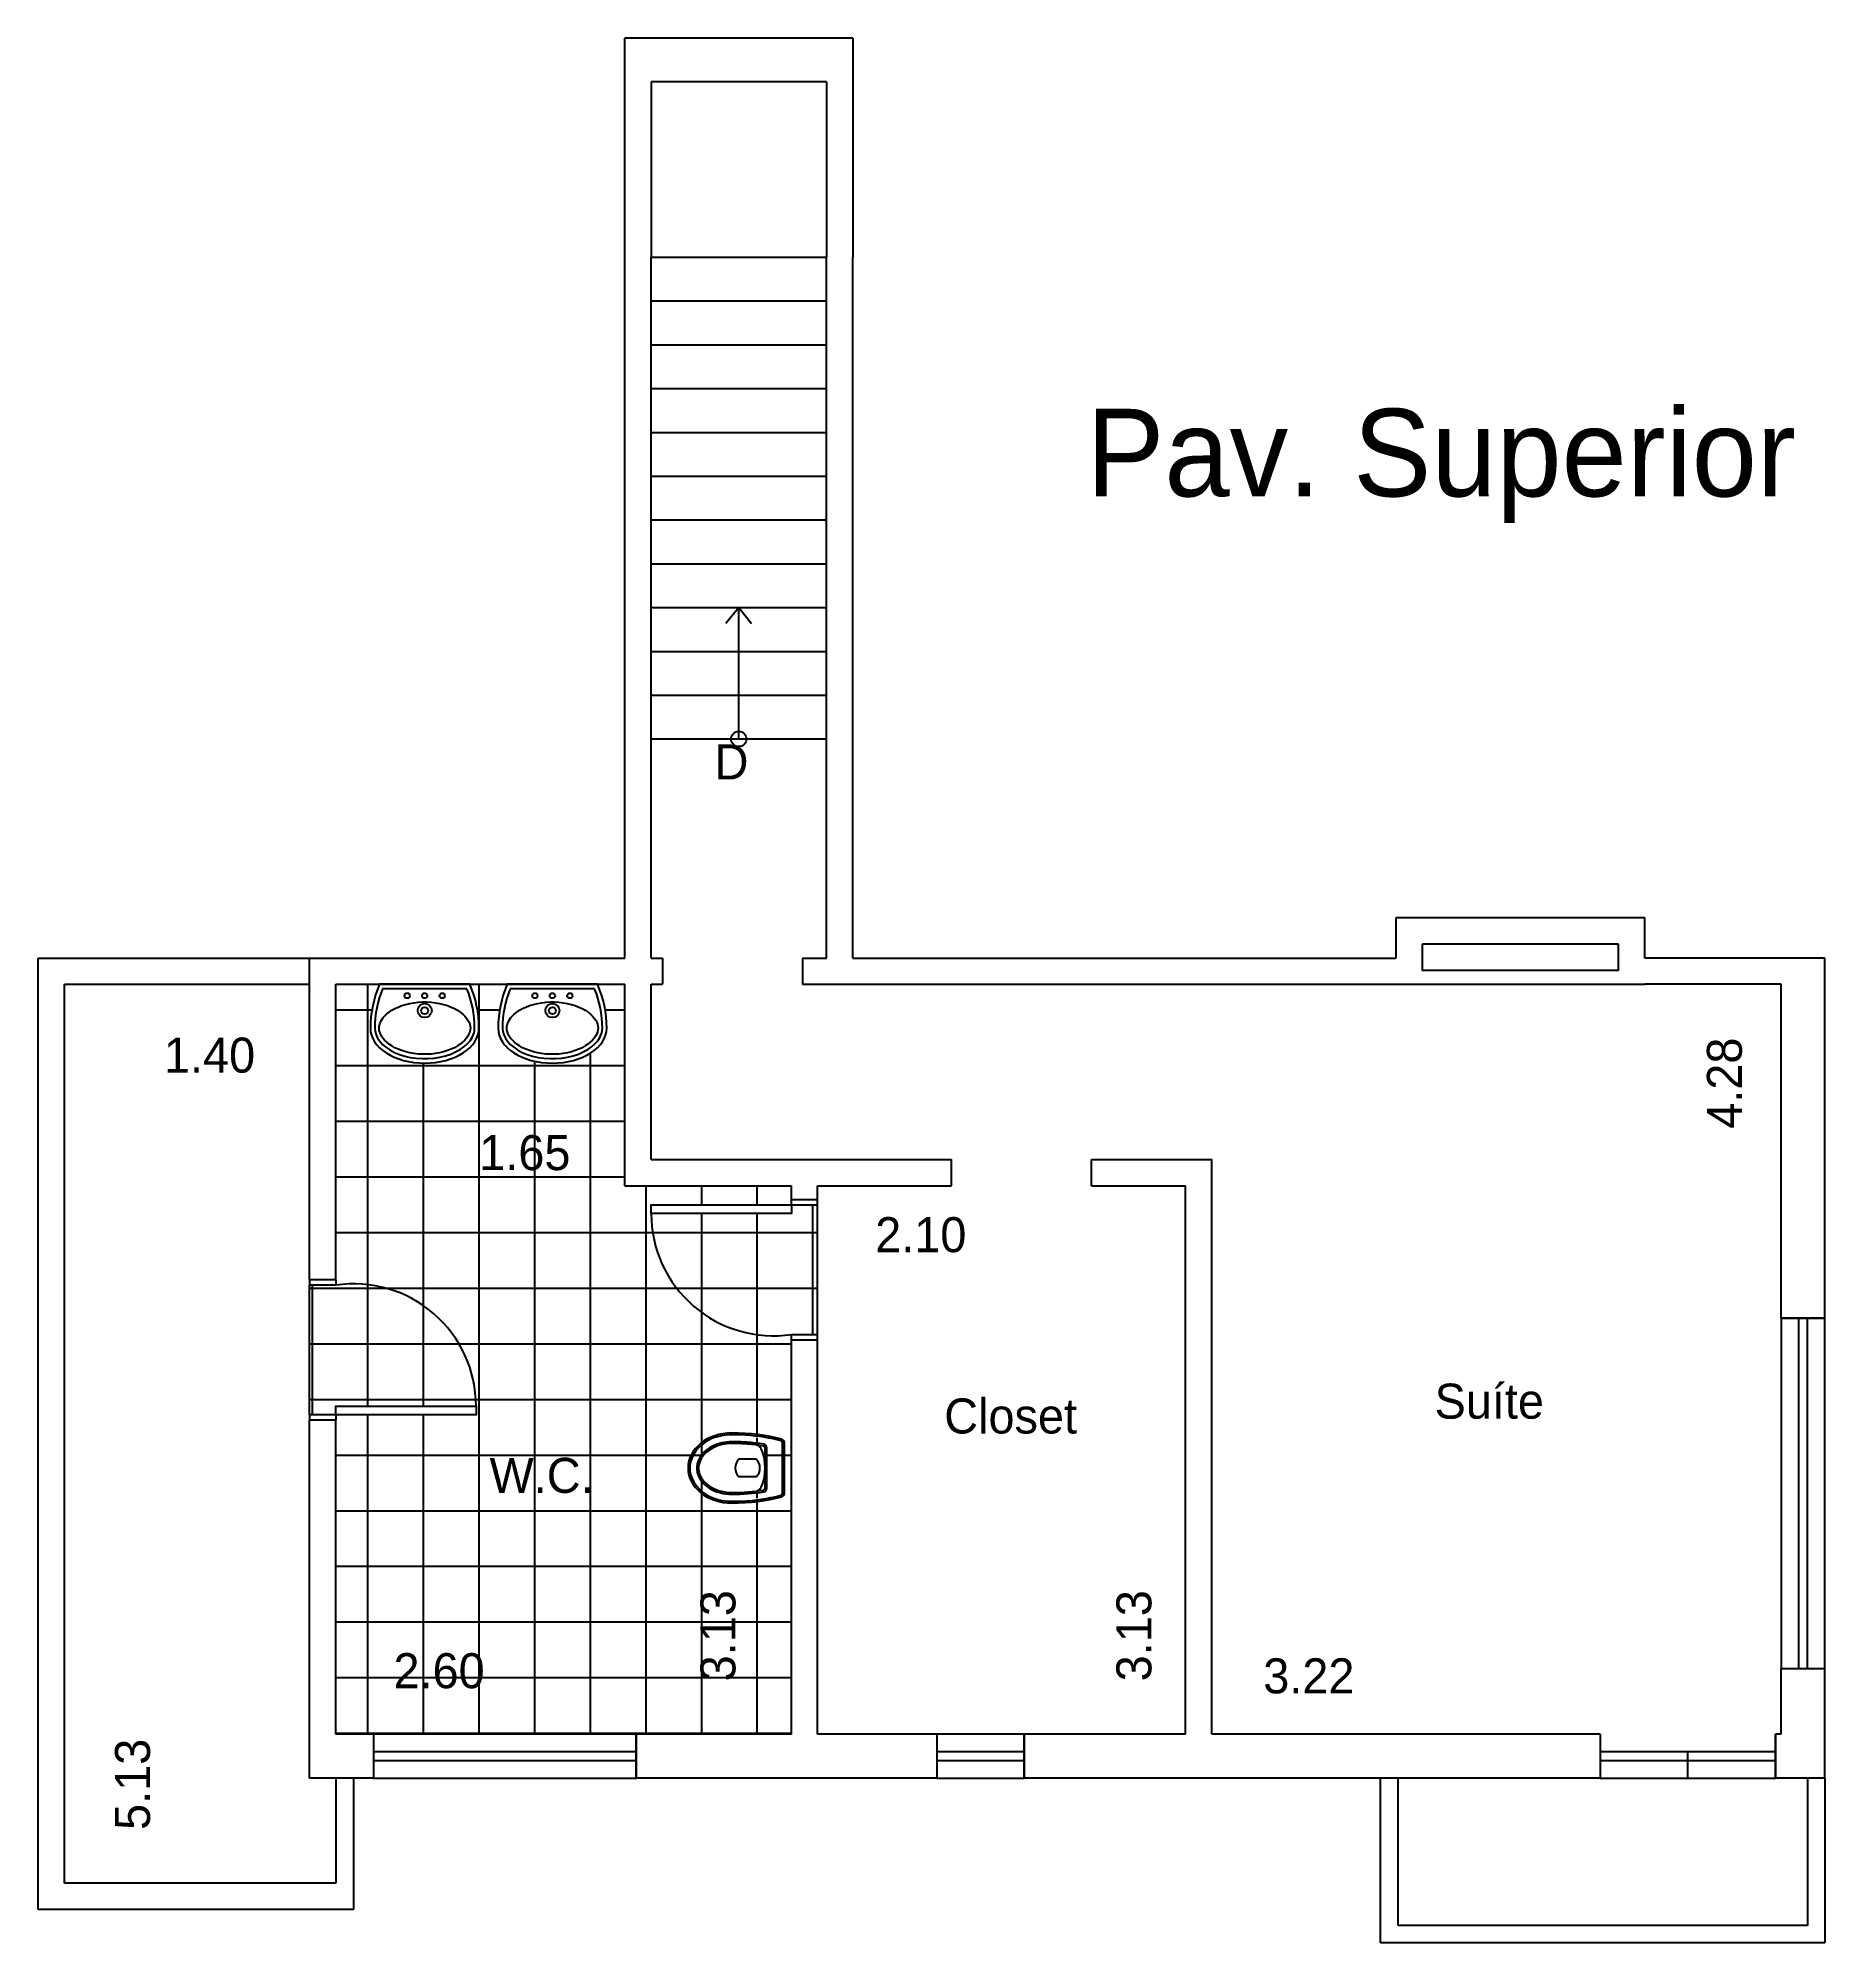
# Model space of a CAD drawing. Extents: x 3.5 to 37.8, y 0.9 to 50.5.
# Drawn here: x 13.23 to 23.43, y 39.64 to 50.51 of the extents above; entities that cross this region are included whole.
import ezdxf

# ---------------------------------------------------------------- set-up
doc = ezdxf.new("R2010")
doc.units = 0
doc.layers.get('0').update_dxf_attribs({"linetype": 'CONTINUOUS'})
doc.layers.get('DEFPOINTS').update_dxf_attribs({"linetype": 'CONTINUOUS'})
for name, color, linetype in [('BLOCO', 5, 'CONTINUOUS'), ('BLOCOS', 5, 'CONTINUOUS'), ('CINZA', 8, 'CONTINUOUS'), ('HACHURA', 1, 'CONTINUOUS'), ('PAREDE', 7, 'CONTINUOUS')]:
    doc.layers.add(name, color=color, linetype=linetype)
doc.styles.add('PADRÃO', font='', dxfattribs={"height": 0.2})
doc.styles.get('PADRÃO').set_extended_font_data('AvantGarde Bk BT')
doc.dimstyles.new('PADRÃOS', dxfattribs={"dimtxt": 0.15, "dimasz": 0.1, "dimexe": 1.25, "dimexo": 0.625, "dimgap": 0.1, "dimtad": 0, "dimjust": 1, "dimzin": 1, "dimdsep": 46, "dimtxsty": 'PADRÃO', "dimcen": 2.5, "dimse1": 1, "dimse2": 1, "dimsd1": 1, "dimsd2": 1, "dimclrt": 1, "dimadec": 0, "dimazin": 0, "dimtfac": 1, "dimtdec": 4, "dimtmove": 0, "dimatfit": 3, "dimfxl": 1, "dimtolj": 1, "dimtzin": 0, "dimarcsym": 0})

msp = doc.modelspace()

# ---------------------------------------------------------------- texts
at = {"layer": 'HACHURA', "ltscale": 0.015, "style": 'PADRÃO'}
for s, p in [('D', (17.09354865334886, 46.27669996812541)), ('Suíte', (21.2032964594534, 42.62858043650984)), ('Closet', (18.40421392513311, 42.543870890224)), ('W.C.', (15.80870107151152, 42.20503279297505))]:
    msp.add_text(s, height=0.2, dxfattribs=at).set_placement(p)

# ---------------------------------------------------------------- blocks, each defined once
blk = doc.blocks.new('BOLA')
at = {"layer": 'PAREDE', "ltscale": 0.015}
blk.add_circle((0, 0), 0.04372254359887506, dxfattribs=at)
blk = doc.blocks.new('SETA')
at = {"layer": 'PAREDE', "ltscale": 0.015}
for q in [(-0.07329951123824685, -0.09103539160554419), (0.07329951123824685, -0.09103539160554419)]:
    blk.add_line((0, 0), q, dxfattribs=at)
blk = doc.blocks.new('J15')
at = {"layer": 'BLOCO'}
for p, q in [((1.5, 0.25), (0, 0.25)), ((0, 0.25), (0, 0)), ((1.5, 0), (1.5, 0.25)), ((1.5, 0.1500000000000057), (0, 0.1500000000000057)), ((0, 0.09999999999999432), (1.5, 0.09999999999999432)), ((0, 0), (1.5, 0))]:
    blk.add_line(p, q, dxfattribs=at)
blk = doc.blocks.new('J50')
at = {"layer": 'BLOCO'}
for p, q in [((0, 0.25), (0, 0)), ((0.5, 0.25), (0, 0.25)), ((0.5, 0), (0.5, 0.25)), ((0.5, 0.1500000000000057), (0, 0.1500000000000057)), ((0, 0.09999999999999432), (0.5, 0.09999999999999432)), ((0, 0), (0.5, 0))]:
    blk.add_line(p, q, dxfattribs=at)
blk = doc.blocks.new('J2')
at = {"layer": 'BLOCO'}
for p, q in [((0, 0.25), (0, 0)), ((2, 0.25), (0, 0.25)), ((2, 0), (2, 0.25)), ((2, 0.1500000000000057), (0, 0.1500000000000057)), ((0, 0.09999999999999432), (2, 0.09999999999999432)), ((0, 0), (2, 0))]:
    blk.add_line(p, q, dxfattribs=at)
blk = doc.blocks.new('P80D15')
at = {"layer": 'BLOCO', "ltscale": 0.015}
for p, q in [((0, 0.1500000000000057), (0, 0)), ((0, 0.1500000000000341), (0.03000000000000114, 0.1500000000000341)), ((0.03000000000000114, 0.1500000000000057), (0.03000000000000114, 0)), ((0.7700000000000102, 0.1500000000000057), (0.7700000000000102, 0)), ((0.7700000000000102, 0.1500000000000057), (0.8000000000000114, 0.1500000000000057)), ((0.8000000000000114, 0.1500000000000057), (0.8000000000000114, 0)), ((0, 2.842170943040401e-14), (0.03000000000000114, 0)), ((0.7699999999999818, 0), (0.8000000000000114, 0))]:
    blk.add_line(p, q, dxfattribs=at)
at = {"layer": 'BLOCO'}
blk.add_lwpolyline([(0.7700000000000102, 0.1500000000000057), (0.7199999999999989, 0.1500000000000057), (0.7199999999999989, 0.950000000000017), (0.7700000000000102, 0.950000000000017)], close=True, dxfattribs=at)
at = {"layer": 'BLOCO', "ltscale": 0.015}
blk.add_arc((0.7199999999999989, 0.2524375000000134), 0.6975625000000036, 89.99999999999959, 188.444460412286, dxfattribs=at)
blk = doc.blocks.new('VASOSAN')
at = {"layer": 'BLOCOS'}
for p, q in [((-0.04999870165021036, 0.1999637913173729), (-0.04999870165021036, 0.300036208682684)), ((0.05000129834978395, 0.2000000000000171), (0.05000129834978395, 0.3000000000000398)), ((-0.1156907586723577, 0.1400000000000148), (0.1156608751354042, 0.1400000000000148)), ((-0.1156899891503542, 0.1500000000000057), (0.1156563640565906, 0.1500000000000057)), ((-0.1449592708755176, 0.04000000000002046), (0.1449618675667352, 0.04000000000002046)), ((-0.144958964094414, 0.05000000000001137), (0.144958964094414, 0.05000000000001137))]:
    blk.add_line(p, q, dxfattribs=at)
for centre, radius, start, end in [((-1.681254687468936e-05, 0.2500000000000284), 0.07072348561596478, 44.98962509969003, 134.9688828081831), ((-0.1156907586724003, 0.1599999999999966), 0.02, 189.3867869031125, 270.0000000001221), ((-0.1156899891503826, 0.1599999999999113), 0.01, 189.3843767903272, 270.0000000002443), ((-1.681254687468936e-05, 0.2500000000000284), 0.07072348561596478, 225.0311171918169, 315.01037490031), ((0.1156563640566048, 0.1599999999999397), 0.01, 269.9999999999185, 350.5758748885445), ((0.1156608751354185, 0.1600000000000534), 0.02, 269.9999999999593, 350.5771305827586), ((-0.1449592708755176, 0.06000000000784667), 0.02, 195.5363314444965, 269.9999999879495), ((-0.1449589640944282, 0.0600000000000307), 0.01, 195.5346797106506, 270), ((0.1449589640941156, 0.06000000000059913), 0.01, 270.0000000017912, 344.483103753554), ((0.1449618675666784, 0.06000000000008754), 0.02, 270.0000000001221, 344.463668535786)]:
    blk.add_arc(centre, radius, start, end, dxfattribs=at)
for centre, major_axis, ratio, start_param, end_param in [((1.298349786793551e-06, 0.3400000000000034), (0, 0.25), 0.8000000000000114, 4.71238898038469, 7.853981633974483), ((1.298349786793551e-06, 0.3400000000000034), (0, 0.5), 0.4000000000000057, 1.570796326794897, 2.178171401941273), ((1.298349786793551e-06, 0.3400000000000034), (0, 0.5), 0.4000000000000057, 4.10501390519934, 4.71238898038469), ((3.162615456631102e-06, 0.2000000000000171), (-0.1315416254084454, 0), 0.380107846735427, 0, 3.141592653589793)]:
    blk.add_ellipse(centre, major_axis=major_axis, ratio=ratio, start_param=start_param, end_param=end_param, dxfattribs=at)
for points, knots in [([(0.1900012983497845, 0.3400000000000034), (0.1900012983497845, 0.3848761319792686), (0.1797393390216371, 0.4296688513161939), (0.1275724019719462, 0.5345347987748141), (0.06728061332151469, 0.5774883381547511), (-0.05557463358574921, 0.5822833263597715), (-0.1176873313140447, 0.5442092108278018), (-0.1772271428546759, 0.4396819034496957), (-0.1899987016502109, 0.3899119131999385), (-0.1899987016502109, 0.3400000000000034)], [4.71238898038469, 4.71238898038469, 4.71238898038469, 4.71238898038469, 5.268704666077937, 5.268704666077937, 6.251971787216637, 6.251971787216637, 7.235238908355337, 7.235238908355337, 7.853981633974483, 7.853981633974483, 7.853981633974483, 7.853981633974483]), ([(0.1500012983497925, 0.3400000000000034), (0.1500012983497925, 0.3788440209133057), (0.1410350669412708, 0.4175642631073231), (0.09785548235792874, 0.5046356523495774), (0.05186252916044509, 0.5365242863162791), (-0.035906470330346, 0.5428969122828846), (-0.08268716521656927, 0.5186239494114204), (-0.136675398657502, 0.4336095243094746), (-0.1499987016502189, 0.3869668551708401), (-0.1499987016502189, 0.3400000000000034)], [4.71238898038469, 4.71238898038469, 4.71238898038469, 4.71238898038469, 5.267303564860582, 5.267303564860582, 6.225165062483076, 6.225165062483076, 7.18302656010557, 7.18302656010557, 7.853981633974483, 7.853981633974483, 7.853981633974483, 7.853981633974483]), ([(0.1400012983497874, 0.3400000000000034), (0.1400012983497874, 0.3772837390730786), (0.1313244408788421, 0.4146147677288923), (0.08614040026922964, 0.5057958350239744), (0.03502463044166859, 0.5349710805647021), (-0.04931088296146413, 0.5246485128546965), (-0.08846614740087944, 0.4978919085569657), (-0.1301770436703151, 0.4186244413023701), (-0.139998701650228, 0.3793231752999873), (-0.139998701650228, 0.3400000000000034)], [4.71238898038469, 4.71238898038469, 4.71238898038469, 4.71238898038469, 5.266984672173268, 5.266984672173268, 6.376176055750425, 6.376176055750425, 7.268653195712185, 7.268653195712185, 7.853981633974483, 7.853981633974483, 7.853981633974483, 7.853981633974483]), ([(-0.1899987016502109, 0.3400000000000034), (-0.1899987016502109, 0.2628456380244302), (-0.1826597402104682, 0.1857481592563204), (-0.1646350625580055, 0.0962993025843275), (-0.1598779088782436, 0.07633152029333701), (-0.1545936493339752, 0.05732178411361133)], [1.570796326794897, 1.570796326794897, 1.570796326794897, 1.570796326794897, 2.037455774227855, 2.037455774227855, 2.178171373096618, 2.178171373096618, 2.178171373096618, 2.178171373096618]), ([(0.1255213970934932, 0.158362586435743), (0.1304959230626253, 0.1883329397418549), (0.1342856674288981, 0.2197754344096836), (0.1388984311594896, 0.280892952358073), (0.1400012983497874, 0.3104504303007616), (0.1400012983497874, 0.3400000000000034)], [4.319424209334854, 4.319424209334854, 4.319424209334854, 4.319424209334854, 4.526146784234752, 4.526146784234752, 4.71238898038469, 4.71238898038469, 4.71238898038469, 4.71238898038469]), ([(0.1353910129756457, 0.1567256052765629), (0.1406375926198677, 0.1883393074453181), (0.1445703338030171, 0.2215366219332111), (0.1489940345178695, 0.2833246268364178), (0.1500012983497925, 0.3116621455754114), (0.1500012983497925, 0.3400000000000034)], [4.319414935773391, 4.319414935773391, 4.319414935773391, 4.319414935773391, 4.53527739023095, 4.53527739023095, 4.71238898038469, 4.71238898038469, 4.71238898038469, 4.71238898038469]), ([(0.1545944801337669, 0.0573247746568768), (0.1714080019636555, 0.1178830224408784), (0.1827947395838834, 0.188231392050767), (0.1891612343353728, 0.2873542333339003), (0.1900012983497845, 0.3136769834079587), (0.1900012983497845, 0.3400000000000034)], [4.105016649121983, 4.105016649121983, 4.105016649121983, 4.105016649121983, 4.553177186481221, 4.553177186481221, 4.71238898038469, 4.71238898038469, 4.71238898038469, 4.71238898038469])]:
    blk.add_open_spline(points, degree=3, knots=knots, dxfattribs=at)
for points in [[(-0.1499987016502189, 0.3400000000000034), (-0.1499987016502189, 0.2771333061211863), (-0.1449377691834997, 0.2142947379843179), (-0.1354229546785177, 0.1567380311504962)], [(-0.1399987016502138, 0.3400000000000034), (-0.1399987016502138, 0.2776703725988909), (-0.1349701841103865, 0.2153313553609451), (-0.1255561557510418, 0.1583694305881238)]]:
    blk.add_open_spline(points, degree=3, dxfattribs=at)
blk = doc.blocks.new('LAVAT')
at = {"layer": 'BLOCOS'}
for p, q in [((-0.2573623180961135, 0), (0.2573623180960993, 0)), ((-0.2410322495695425, 0.02500000000000568), (0.2410322495695283, 0.02500000000000568))]:
    blk.add_line(p, q, dxfattribs=at)
for centre, radius in [((-2.842170943040401e-14, 0.1500000000000057), 0.04), ((-2.842170943040401e-14, 0.1500000000000057), 0.02), ((-0.09999999999999432, 0.06499999999999773), 0.015), ((0, 0.06499999999999773), 0.015), ((0.09999999999999432, 0.06499999999999773), 0.015)]:
    blk.add_circle(centre, radius, dxfattribs=at)
for centre, radius, start, end in [((0.3099999999999739, 0.25), 0.6200000000000045, 180, 203.779994731564), ((0.3099999999999739, 0.25), 0.5951987399818819, 180.0000000000055, 202.2113997706397), ((-0.3099999999999739, 0.25), 0.5951987399818819, 337.7886002293573, 359.9999999999946), ((-0.3099999999999739, 0.25), 0.6200000000000045, 336.2200052684331, 7.016477563892661e-15)]:
    blk.add_arc(centre, radius, start, end, dxfattribs=at)
blk.add_ellipse((-2.842170943040401e-14, 0.25), major_axis=(0.3100000000000023, 0), ratio=0.645161290322576, start_param=0, end_param=3.141592653589793, dxfattribs=at)
for points, knots in [([(0.2849999999999824, 0.2500000000000284), (0.2849999999999682, 0.300317964642403), (0.2452497040517159, 0.3541887687748044), (0.1008916727811169, 0.4227595909021034), (3.167234224576987e-05, 0.4339558931305021), (-0.1743068501371283, 0.3989778962069579), (-0.2442601782461509, 0.3532994974840165), (-0.2803506487652356, 0.2860131679577762), (-0.2851229441039038, 0.2679846562883483), (-0.285198739981908, 0.2499999999999716)], [0, 0, 0, 0, 0.9361481793933827, 0.9361481793933827, 1.872296358786765, 1.872296358786765, 2.808444538180148, 2.808444538180148, 3.13938546545754, 3.13938546545754, 3.13938546545754, 3.13938546545754]), ([(0.2599999999999625, 0.2500000000000284), (0.2599999999999625, 0.2784978981889878), (0.242078010852012, 0.3126567214920613), (0.1643569005752425, 0.3704649949829673), (0.1030052039381815, 0.3920693254798095), (-0.02877373062847255, 0.4037223597623836), (-0.0976825814684048, 0.3936467971219031), (-0.2034406750199054, 0.3477822861136133), (-0.2396263539294523, 0.3143366745038918), (-0.2661732608932681, 0.2526194074667387), (-0.2627272874450739, 0.2240541362115209), (-0.2158391141528142, 0.162032776211305), (-0.168127663237712, 0.1314918993692231), (-0.04805875393354597, 0.09792981637818343), (0.02266607553652022, 0.095757041570522), (0.1477154277714732, 0.1225128520000851), (0.2007272141554637, 0.1503951910720218), (0.2508407150234859, 0.2045307616155014), (0.2599999999999767, 0.2286312563089723), (0.2599999999999625, 0.2500000000000284)], [0, 0, 0, 0, 0.718091798041799, 0.718091798041799, 1.436183596083598, 1.436183596083598, 2.154275394125397, 2.154275394125397, 2.872367192167196, 2.872367192167196, 3.590458990208995, 3.590458990208995, 4.308550788250794, 4.308550788250794, 5.026642586292593, 5.026642586292593, 5.744734384334392, 5.744734384334392, 6.283185307179586, 6.283185307179586, 6.283185307179586, 6.283185307179586])]:
    blk.add_open_spline(points, degree=3, knots=knots, dxfattribs=at)
blk = doc.blocks.new('*D29')
at = {"layer": 'DEFPOINTS', "color": 0, "linetype": 'ByBlock', "ltscale": 0.015}
for p in [(142.0570060048163, 170.9617947192515), (142.0570060048163, 169.9998964454952), (143.7070060048163, 169.8117947192515)]:
    blk.add_point(p, dxfattribs=at)
at = {"color": 1, "linetype": 'ByBlock', "ltscale": 0.015, "insert": (143.1356461147064, 169.9998964454952), "char_height": 0.2, "attachment_point": 5, "style": 'PADRÃO'}
blk.add_mtext('\\A1;1.65', dxfattribs=at)
blk = doc.blocks.new('*D30')
at = {"layer": 'DEFPOINTS', "color": 0, "linetype": 'ByBlock', "ltscale": 0.015}
for p in [(144.2392585749766, 169.8117947192515), (144.6570060048163, 169.8117947192515), (144.6570060048163, 166.6817947192515)]:
    blk.add_point(p, dxfattribs=at)
at = {"color": 1, "linetype": 'ByBlock', "ltscale": 0.015, "insert": (144.2392585749766, 167.2442260379328), "char_height": 0.2, "attachment_point": 5, "rotation": 90, "style": 'PADRÃO'}
blk.add_mtext('\\A1;3.13', dxfattribs=at)
blk = doc.blocks.new('*D31')
at = {"layer": 'DEFPOINTS', "color": 0, "linetype": 'ByBlock', "ltscale": 0.015}
for p in [(144.6570060048163, 167.0430772483413), (142.0570060048163, 166.6817947192514), (144.6570060048163, 166.6817947192515)]:
    blk.add_point(p, dxfattribs=at)
at = {"color": 1, "linetype": 'ByBlock', "ltscale": 0.015, "insert": (142.646085675146, 167.0430772483413), "char_height": 0.2, "attachment_point": 5, "style": 'PADRÃO'}
blk.add_mtext('\\A1;2.60', dxfattribs=at)
blk = doc.blocks.new('*D32')
at = {"layer": 'DEFPOINTS', "color": 0, "linetype": 'ByBlock', "ltscale": 0.015}
for p in [(144.8070060048163, 169.8117947192515), (146.9070060048163, 169.8117947192515), (146.9070060048163, 169.5314894752946)]:
    blk.add_point(p, dxfattribs=at)
at = {"color": 1, "linetype": 'ByBlock', "ltscale": 0.015, "insert": (145.396085675146, 169.5314894752946), "char_height": 0.2, "attachment_point": 5, "style": 'PADRÃO'}
blk.add_mtext('\\A1;2.10', dxfattribs=at)
blk = doc.blocks.new('*D33')
at = {"layer": 'DEFPOINTS', "color": 0, "linetype": 'ByBlock', "ltscale": 0.015}
for p in [(146.6136808123792, 169.8117947192515), (146.9070060048163, 169.8117947192515), (146.9070060048163, 166.6817947192515)]:
    blk.add_point(p, dxfattribs=at)
at = {"color": 1, "linetype": 'ByBlock', "ltscale": 0.015, "insert": (146.6136808123792, 167.2442260379328), "char_height": 0.2, "attachment_point": 5, "rotation": 90, "style": 'PADRÃO'}
blk.add_mtext('\\A1;3.13', dxfattribs=at)
blk = doc.blocks.new('*D34')
at = {"layer": 'DEFPOINTS', "color": 0, "linetype": 'ByBlock', "ltscale": 0.015}
for p in [(150.2742474965715, 167.0138017907302), (147.0570060048163, 166.6817947192515), (150.2742474965715, 166.6817947192514)]:
    blk.add_point(p, dxfattribs=at)
at = {"color": 1, "linetype": 'ByBlock', "ltscale": 0.015, "insert": (147.6111268839372, 167.0138017907302), "char_height": 0.2, "attachment_point": 5, "style": 'PADRÃO'}
blk.add_mtext('\\A1;3.22', dxfattribs=at)
blk = doc.blocks.new('*D35')
at = {"layer": 'DEFPOINTS', "color": 0, "linetype": 'ByBlock', "ltscale": 0.015}
for p in [(150.3070060048163, 170.9617947192514), (149.2742474965715, 166.6817947192515), (149.9847743234353, 166.6817947192515)]:
    blk.add_point(p, dxfattribs=at)
at = {"color": 1, "linetype": 'ByBlock', "ltscale": 0.015, "insert": (149.9847743234353, 170.3975090049657), "char_height": 0.2, "attachment_point": 5, "rotation": 90, "style": 'PADRÃO'}
blk.add_mtext('\\A1;4.28', dxfattribs=at)
blk = doc.blocks.new('*D36')
at = {"layer": 'DEFPOINTS', "color": 0, "linetype": 'ByBlock', "ltscale": 0.015}
for p in [(140.5070060048163, 170.9617947192515), (141.9070060048163, 170.9617947192515), (140.5070060048163, 170.5561297885292)]:
    blk.add_point(p, dxfattribs=at)
at = {"color": 1, "linetype": 'ByBlock', "ltscale": 0.015, "insert": (141.3357834773438, 170.5561297885292), "char_height": 0.2, "attachment_point": 5, "style": 'PADRÃO'}
blk.add_mtext('\\A1;1.40', dxfattribs=at)
blk = doc.blocks.new('*D37')
at = {"layer": 'DEFPOINTS', "color": 0, "linetype": 'ByBlock', "ltscale": 0.015}
for p in [(140.5070060048163, 170.9617947192515), (140.8974788862357, 170.9617947192515), (140.5070060048163, 165.8317947192514)]:
    blk.add_point(p, dxfattribs=at)
at = {"color": 1, "linetype": 'ByBlock', "ltscale": 0.015, "insert": (140.8974788862357, 166.3959430708998), "char_height": 0.2, "attachment_point": 5, "rotation": 90, "style": 'PADRÃO'}
blk.add_mtext('\\A1;5.13', dxfattribs=at)
blk = doc.blocks.new('SUPERIOR')
at = {"layer": 'HACHURA', "ltscale": 0.015, "style": 'PADRÃO'}
blk.add_text('Pav. Superior', height=0.5, dxfattribs=at).set_placement((-1.76903514439141, -0.191736915327283))

# ---------------------------------------------------------------- dimensions: what is measured, and where the dimension line sits
at = {"layer": 'HACHURA', "ltscale": 0.015}
for base, p1, p2, picture, middle in [((13.38160714372997, 44.70186926742433), (14.78160714372997, 45.10753419814658), (13.38160714372997, 45.10753419814655), '*D36', (14.21038461625746, 44.70186926742433)), ((14.93160714372998, 44.14563592439025), (16.58160714372993, 43.95753419814655), (14.93160714372998, 45.10753419814655), '*D29', (16.01024725362002, 44.14563592439025)), ((19.78160714372997, 43.67722895418966), (17.68160714372998, 43.95753419814655), (19.78160714372997, 43.95753419814655), '*D32', (18.27068681405966, 43.67722895418966)), ((17.53160714372997, 41.18881672723641), (14.93160714372998, 40.82753419814652), (17.53160714372997, 40.82753419814658), '*D31', (15.52068681405966, 41.18881672723641)), ((23.14884863548518, 41.15954126962525), (19.93160714372995, 40.82753419814658), (23.14884863548518, 40.82753419814652), '*D34', (20.48572802285084, 41.15954126962525))]:
    dim = msp.add_linear_dim(base=base, p1=p1, p2=p2, dimstyle='PADRÃOS', dxfattribs=at)
    dim.commit()
    dim.dimension.update_dxf_attribs({"geometry": picture, "text_midpoint": middle, "insert": (-127.1253988610863, -125.8542605211049)})
for base, p1, p2, picture, middle in [((13.77208002514938, 45.10753419814655), (13.38160714372997, 39.97753419814653), (13.38160714372997, 45.10753419814655), '*D37', (13.77208002514938, 40.54168254979488)), ((22.85937546234892, 40.82753419814655), (23.18160714373001, 45.10753419814647), (22.14884863548518, 40.82753419814655), '*D35', (22.85937546234892, 44.54324848386075)), ((17.11385971389031, 43.95753419814655), (17.53160714372997, 40.82753419814658), (17.53160714372997, 43.95753419814655), '*D30', (17.11385971389031, 41.3899655168279)), ((19.4882819512929, 43.95753419814655), (19.78160714372997, 40.82753419814655), (19.78160714372997, 43.95753419814655), '*D33', (19.4882819512929, 41.38996551682787))]:
    dim = msp.add_linear_dim(base=base, p1=p1, p2=p2, angle=90, dimstyle='PADRÃOS', dxfattribs=at)
    dim.commit()
    dim.dimension.update_dxf_attribs({"geometry": picture, "text_midpoint": middle, "insert": (-127.1253988610863, -125.8542605211049)})

# ---------------------------------------------------------------- hatches: boundary and pattern name
at = {"layer": 'HACHURA', "ltscale": 0.015}
h = msp.add_hatch(dxfattribs=at)
h.set_pattern_fill('NET', color=256, scale=0.1, style=0)
h.set_pattern_definition([(0, (-127.1253988610863, -125.8542605211049), (0, 0.3175), []), (90, (-127.1253988610863, -125.8542605211049), (-0.3175, 1.944062586693024e-17), [])])
edge = h.paths.add_edge_path()
edge.add_line((17.53160714372997, 43.07916065847841), (17.53160714372994, 43.10916065847839))
edge.add_arc((17.42916964372994, 43.79916065847839), 0.6975625000000011, 180, 278.444460412286, ccw=False)
edge.add_line((16.73160714372993, 43.79916065847839), (16.7316071437299, 43.84916065847834))
edge.add_line((16.7316071437299, 43.84916065847834), (17.53160714372994, 43.84916065847843))
edge.add_line((17.53160714372994, 43.84916065847843), (17.53160714372994, 43.87916065847843))
edge.add_line((17.53160714372994, 43.87916065847843), (17.53160714372994, 43.95753419814655))
edge.add_line((17.53160714372994, 43.95753419814655), (16.58160714372993, 43.95753419814655))
edge.add_line((16.58160714372993, 43.95753419814655), (16.58160714372993, 45.10753419814652))
edge.add_line((16.58160714372993, 45.10753419814652), (16.42485170147263, 45.10753419814652))
edge.add_arc((15.85748938337251, 44.85753419814655), 0.6199999999999443, 0, 23.779994731411477, ccw=False)
edge.add_ellipse((16.16748938337246, 44.85753419814658), major_axis=(-0.3100000000000023, -7.120755265814568e-15), ratio=0.645161290322576, start_angle=0, end_angle=180, ccw=False)
edge.add_arc((16.47748938337249, 44.85753419814669), 0.6200000000000709, 156.2200052686045, 179.9999999999843, ccw=False)
edge.add_line((15.91012706527219, 45.10753419814655), (15.69587815265884, 45.10753419814655))
edge.add_arc((15.12851583455866, 44.85753419814658), 0.6199999999999967, 1.0516032489249483e-11, 23.779994731409374, ccw=False)
edge.add_ellipse((15.43851583455863, 44.85753419814655), major_axis=(-0.3100000000000023, 3.796279696849398e-17), ratio=0.645161290322576, start_angle=0, end_angle=180, ccw=False)
edge.add_arc((15.74851583455857, 44.85753419814658), 0.6200000000000027, 156.2200052685907, 179.9999999999659, ccw=False)
edge.add_line((15.18115351645839, 45.10753419814655), (14.93160714372998, 45.10753419814655))
edge.add_line((14.93160714372998, 45.10753419814655), (14.93160714372998, 43.42033813061032))
edge.add_line((14.93160714372998, 43.42033813061032), (14.93160714373001, 43.39033813061032))
edge.add_arc((15.03404464372998, 42.70033813061032), 0.6975624999999992, 0, 98.44446041228372, ccw=False)
edge.add_line((15.73160714372999, 42.70033813061032), (15.73160714372999, 42.65033813061028))
edge.add_line((15.73160714372999, 42.65033813061028), (14.93160714372998, 42.65033813061031))
edge.add_line((14.93160714372998, 42.65033813061031), (14.93160714372998, 42.62033813061031))
edge.add_line((14.93160714372998, 42.62033813061031), (14.93160714372998, 40.82753419814652))
edge.add_line((14.93160714372998, 40.82753419814652), (15.14635576337692, 40.82753419814655))
edge.add_line((15.14635576337692, 40.82753419814655), (16.64635576337692, 40.82753419814649))
edge.add_line((16.64635576337692, 40.82753419814649), (17.00371038245753, 40.82753419814652))
edge.add_line((17.00371038245753, 40.82753419814652), (17.53160714373, 40.82753419814658))
edge.add_line((17.53160714373, 40.82753419814658), (17.53160714372997, 43.07916065847841))
edge = h.paths.add_edge_path(flags=16)
edge.add_arc((17.47160714373005, 42.20200497410598), 0.009999999999997013, 279.4582222854731, 285.5346797158415)
edge.add_spline(control_points=[(17.47428535961636, 42.1923702888664), (17.45527562343663, 42.18708602932215), (17.43530784114564, 42.18232887564237), (17.34585898447365, 42.16430419798992), (17.26876150570554, 42.15696523655016), (17.19160714372997, 42.15696523655016)], knot_values=[1.570796326794897, 1.570796326794897, 1.570796326794897, 1.570796326794897, 1.71151192566366, 1.71151192566366, 2.178171373096618, 2.178171373096618, 2.178171373096618, 2.178171373096618], degree=3, periodic=0)
edge = h.paths.add_edge_path(flags=16)
edge.add_arc((17.4716071437292, 42.49192290229455), 0.009999999999995226, 74.48310369926543, 80.55802831660452, ccw=False)
edge.add_spline(control_points=[(17.47428236907309, 42.50155841833414), (17.41372412128909, 42.51837194016404), (17.3433757516792, 42.52975867778427), (17.24425291039607, 42.53612517253576), (17.21793016032201, 42.53696523655016), (17.19160714372997, 42.53696523655016)], knot_values=[4.105016649121983, 4.105016649121983, 4.105016649121983, 4.105016649121983, 4.553177186481221, 4.553177186481221, 4.71238898038469, 4.71238898038469, 4.71238898038469, 4.71238898038469], degree=3, periodic=0)
edge = h.paths.add_edge_path(flags=16)
edge.add_spline(control_points=[(17.19160714372997, 42.19696523655016), (17.14464028855913, 42.19696523655016), (17.0979976194205, 42.21028853954287), (17.01298319431855, 42.26427677298382), (16.98871023144709, 42.31105746787004), (16.99508285741369, 42.39882646736082), (17.02697149138039, 42.44481942055832), (17.11404288062265, 42.48799900514165), (17.15276312281667, 42.49696523655017), (17.19160714372997, 42.49696523655017)], knot_values=[4.71238898038469, 4.71238898038469, 4.71238898038469, 4.71238898038469, 5.383344054253603, 5.383344054253603, 6.341205551876096, 6.341205551876096, 7.29906704949859, 7.29906704949859, 7.853981633974483, 7.853981633974483, 7.853981633974483, 7.853981633974483], degree=3, periodic=0)
edge.add_spline(control_points=[(17.19160714372997, 42.49696523655017), (17.21994499815456, 42.49696523655017), (17.24828251689355, 42.49595797271824), (17.31007052179676, 42.49153427200339), (17.34326783628465, 42.48760153082024), (17.37488153845341, 42.48235495117602)], knot_values=[4.319414935773391, 4.319414935773391, 4.319414935773391, 4.319414935773391, 4.496526525927131, 4.496526525927131, 4.71238898038469, 4.71238898038469, 4.71238898038469, 4.71238898038469], degree=3, periodic=0)
edge.add_arc((17.37160714372995, 42.46262481333581), 0.02000000000001443, 0, 85.53182889964091, ccw=False)
edge.add_line((17.39160714372996, 42.46262481333581), (17.39160714372996, 42.231273179528))
edge.add_arc((17.37160714372995, 42.231273179528), 0.02000000000000539, -85.57629382213048, 0, ccw=False)
edge.add_spline(control_points=[(17.37486911257947, 42.21154098352186), (17.31731240574565, 42.20202616901689), (17.25447383760878, 42.19696523655016), (17.19160714372997, 42.19696523655016)], knot_values=[1.570796326794896, 1.570796326794896, 1.570796326794896, 1.570796326794896, 1.963713163537614, 1.963713163537614, 1.963713163537614, 1.963713163537614], degree=3, periodic=0)
h.paths.add_polyline_path([(17.68160714372998, 43.84916065847843), (17.53160714372994, 43.84916065847845), (17.53160714372994, 43.79916065847841), (16.73160714372993, 43.79916065847839, 0.4580704259903146), (17.53160714373014, 43.10916065847842), (17.68160714372998, 43.10916065847839)])
h.paths.add_polyline_path([(14.93160714372998, 43.39033813061032), (14.78160714372997, 43.39033813061032), (14.78160714372997, 42.65033813061031), (14.93160714372998, 42.65033813061031), (14.93160714372998, 42.70033813061032), (15.73160714372999, 42.70033813061032, 0.458070425990229)])
h.paths.add_polyline_path([(15.68888736351012, 44.29762768263201), (16.3316071437299, 44.29762768263201), (16.3316071437299, 43.99364416614848), (15.68888736351012, 43.99364416614848)], flags=24)
h.paths.add_polyline_path([(16.95987619740679, 41.07753419814661), (16.95987619740679, 41.70239683550925), (17.26784323037383, 41.70239683550925), (17.26784323037383, 41.07753419814661)], flags=24)
h.paths.add_polyline_path([(15.18160714372998, 41.3429376063573), (15.85976648438931, 41.3429376063573), (15.85976648438931, 41.03469584811553), (15.18160714372998, 41.03469584811553)], flags=24)
h.paths.add_polyline_path([(15.75245107151152, 42.14905751824976), (16.46495107151152, 42.14905751824976), (16.46495107151152, 42.46100806770032), (15.75245107151152, 42.46100806770032)], flags=24)

# ---------------------------------------------------------------- linework, layer by layer
at = {"layer": 'BLOCO'}
for p, q in [((22.14884863548518, 40.82753419814652), (22.14884863548518, 40.57753419814652)), ((23.14884863548518, 40.57753419814652), (23.14884863548518, 40.82753419814652)), ((23.14884863548518, 40.72753419814653), (22.14884863548518, 40.72753419814653)), ((22.14884863548518, 40.67753419814652), (23.14884863548518, 40.67753419814652)), ((22.14884863548518, 40.57753419814652), (23.14884863548518, 40.57753419814652))]:
    msp.add_line(p, q, dxfattribs=at)
at = {"layer": 'BLOCO', "ltscale": 0.015}
msp.add_line((22.64884863548518, 40.57753419814652), (22.64884863548518, 40.72753419814653), dxfattribs=at)
at = {"layer": 'HACHURA', "ltscale": 0.015}
for p, q in [((17.68160714372998, 43.10916065847842), (17.68160714372998, 43.87916065847843)), ((14.78160714372997, 42.65033813061034), (14.78160714372997, 43.39033813061032))]:
    msp.add_line(p, q, dxfattribs=at)
at = {"layer": 'PAREDE', "ltscale": 0.015}
for p, q in [((17.88160714372997, 50.50753419814656), (16.58160714372995, 50.50753419814656)), ((16.58160714372993, 45.25753419814656), (16.58160714372995, 50.50753419814656)), ((17.88160714372997, 50.50753419814656), (17.88160714372997, 49.25753419814656)), ((16.73160714372996, 50.25753419814656), (16.73160714372996, 49.25753419814656)), ((17.73160714372996, 50.25753419814656), (16.73160714372996, 50.25753419814656)), ((17.73160714372996, 50.25753419814656), (17.73160714372996, 49.25753419814656)), ((16.73160714372996, 49.25753419814656), (17.73160714372996, 49.25753419814656)), ((16.73160714372996, 45.25753419814662), (16.73160714372996, 49.25753419814656)), ((17.73160714372993, 45.25753419814659), (17.73160714372996, 49.25753419814656)), ((17.88160714372997, 45.25753419814656), (17.88160714372997, 49.25753419814656)), ((16.73160714372996, 49.00753419814656), (17.73160714372996, 49.00753419814656)), ((16.73160714372996, 48.75753419814656), (17.73160714372996, 48.75753419814656)), ((16.73160714372996, 48.50753419814656), (17.73160714372996, 48.50753419814656)), ((16.73160714372996, 48.25753419814656), (17.73160714372996, 48.25753419814656)), ((16.73160714372996, 48.00753419814656), (17.73160714372996, 48.00753419814656)), ((16.73160714372996, 47.75753419814656), (17.73160714372996, 47.75753419814656)), ((16.73160714372996, 47.50753419814656), (17.73160714372996, 47.50753419814656)), ((16.73160714372996, 47.25753419814656), (17.73160714372996, 47.25753419814656)), ((17.23160714372996, 46.50753419814656), (17.23160714372996, 47.25753419814656)), ((16.73160714372996, 47.00753419814656), (17.73160714372996, 47.00753419814656)), ((16.73160714372996, 46.75753419814656), (17.73160714372996, 46.75753419814656)), ((16.73160714372996, 46.50753419814656), (17.73160714372996, 46.50753419814656)), ((13.23160714372996, 39.82753419814652), (13.23160714373002, 45.25753419814659)), ((13.23160714373002, 45.25753419814659), (16.58160714372993, 45.25753419814659)), ((14.78160714372994, 43.42033813061032), (14.78160714372994, 45.25753419814659)), ((16.73160714372996, 45.25753419814659), (16.79519552124343, 45.25753419814659)), ((16.79519552124343, 45.25753419814659), (16.79519552124343, 45.10753419814655)), ((17.59519552124344, 45.25753419814659), (17.59519552124344, 45.10753419814655)), ((17.59519552124344, 45.25753419814659), (17.73160714372993, 45.25753419814656)), ((17.88160714372997, 45.25753419814656), (20.98306665265098, 45.25753419814659)), ((23.43160714372998, 45.25753419814653), (22.4039037081216, 45.25753419814653)), ((23.43160714372998, 43.20251068894423), (23.43160714372998, 45.25753419814653)), ((13.38160714372997, 45.10753419814655), (14.78160714372997, 45.10753419814658)), ((13.38160714372997, 39.97753419814653), (13.38160714372997, 45.10753419814655)), ((14.93160714372998, 45.10753419814655), (16.58160714372993, 45.10753419814655)), ((14.93160714372998, 43.42033813061032), (14.93160714372998, 45.10753419814655)), ((16.58160714372993, 43.95753419814655), (16.58160714372993, 45.10753419814658)), ((16.73160714372996, 44.10753419814655), (16.73160714372996, 45.10753419814655)), ((16.73160714372996, 45.10753419814655), (16.79519552124343, 45.10753419814658)), ((17.59519552124344, 45.10753419814661), (17.73160714372993, 45.10753419814658)), ((17.73160714372993, 45.10753419814655), (22.4039037081216, 45.1075341981465)), ((23.18160714373001, 45.10753419814647), (22.4039037081216, 45.1075341981465)), ((23.18160714372998, 43.20251068894423), (23.18160714373001, 45.10753419814647)), ((16.73160714372996, 44.10753419814655), (18.44490264727314, 44.10753419814655)), ((18.44490264727314, 43.95753419814655), (18.44490264727314, 44.10753419814655)), ((19.24490264727315, 43.95753419814655), (19.24490264727315, 44.10753419814655)), ((19.24490264727315, 44.10753419814655), (19.93160714372998, 44.10753419814655)), ((19.93160714372998, 40.82753419814652), (19.93160714372998, 44.10753419814655)), ((16.58160714372993, 43.95753419814655), (17.53160714373, 43.95753419814655)), ((17.53160714372997, 43.8791606584784), (17.53160714372997, 43.95753419814655)), ((17.68160714372998, 43.95753419814655), (18.44490264727311, 43.95753419814655)), ((17.68160714372995, 43.8791606584784), (17.68160714372998, 43.95753419814655)), ((19.24490264727315, 43.95753419814655), (19.78160714372997, 43.95753419814655)), ((19.78160714372997, 40.82753419814652), (19.78160714372997, 43.95753419814655)), ((17.53160714372997, 43.87916065847843), (17.68160714372998, 43.87916065847843)), ((14.93160714372995, 43.42033813061032), (14.78160714372997, 43.42033813061032)), ((23.18160714372998, 43.20251068894423), (23.43160714372998, 43.20251068894423)), ((17.53160714372997, 40.82753419814652), (17.53160714372997, 43.07916065847841)), ((17.53160714372997, 43.07916065847841), (17.68160714372998, 43.07916065847841)), ((17.68160714372998, 40.82753419814652), (17.68160714372995, 43.07916065847841)), ((14.78160714372997, 40.57753419814652), (14.78160714372994, 42.62033813061031)), ((14.93160714372995, 42.62033813061031), (14.78160714372997, 42.62033813061031)), ((14.93160714372998, 40.82753419814652), (14.93160714372998, 42.62033813061031)), ((23.18160714372998, 40.82753419814652), (23.18160714372998, 41.20251068894423)), ((23.18160714372998, 41.20251068894423), (23.43160714372998, 41.20251068894423)), ((23.43160714372998, 40.57753419814652), (23.43160714372998, 41.20251068894423)), ((15.14635576337692, 40.82753419814655), (14.93160714372998, 40.82753419814652)), ((15.14635576337692, 40.82753419814652), (15.14635576337692, 40.57753419814649)), ((17.00371038245753, 40.82753419814652), (16.64635576337692, 40.82753419814655)), ((16.64635576337692, 40.82753419814652), (16.64635576337692, 40.57753419814649)), ((17.53160714372997, 40.82753419814658), (17.00371038245756, 40.82753419814655)), ((18.36147898994291, 40.82753419814652), (17.68160714372998, 40.82753419814658)), ((18.36147898994291, 40.82753419814655), (18.36147898994291, 40.57753419814652)), ((19.78160714372997, 40.82753419814655), (18.86147898994291, 40.82753419814652)), ((18.86147898994291, 40.82753419814655), (18.86147898994291, 40.57753419814652)), ((22.14884863548518, 40.82753419814655), (19.93160714372995, 40.82753419814658)), ((22.14884863548518, 40.82753419814652), (22.14884863548518, 40.57753419814652)), ((23.18160714372998, 40.82753419814652), (23.14884863548518, 40.82753419814652)), ((23.14884863548518, 40.82753419814652), (23.14884863548518, 40.57753419814652)), ((15.14635576337692, 40.57753419814649), (14.78160714372997, 40.57753419814649)), ((14.93160714372998, 40.57753419814652), (14.93160714372998, 39.97753419814653)), ((15.03160714372997, 40.57753419814652), (15.03160714372997, 39.82753419814652)), ((17.00371038245756, 40.57753419814652), (16.64635576337689, 40.57753419814652)), ((18.36147898994288, 40.57753419814649), (17.00371038245756, 40.57753419814652)), ((22.14884863548518, 40.57753419814652), (18.86147898994291, 40.57753419814649)), ((20.89519584784155, 39.6368237944195), (20.89519584784155, 40.57753419814652)), ((20.99519584784154, 39.73682379441946), (20.99519584784154, 40.57753419814652)), ((23.43160714372998, 40.57753419814652), (23.14884863548518, 40.57753419814652)), ((23.33160714372998, 40.57753419814652), (23.33160714372998, 39.73682379441949)), ((23.43160714372998, 40.57753419814652), (23.43160714372998, 39.6368237944195)), ((14.93160714372998, 39.97753419814653), (13.38160714372997, 39.97753419814653)), ((14.23501455120648, 39.82753419814652), (13.23160714372996, 39.82753419814652)), ((15.03160714372997, 39.82753419814652), (14.23501455120648, 39.82753419814652)), ((23.33160714372998, 39.73682379441949), (20.99519584784154, 39.73682379441946)), ((23.43160714372998, 39.6368237944195), (20.89519584784155, 39.6368237944195))]:
    msp.add_line(p, q, dxfattribs=at)
at = {"layer": 'PAREDE'}
for p, q in [((20.98306665265095, 45.48705642949768), (20.98306665265098, 45.25753419814659)), ((22.4039037081216, 45.48705642949768), (20.98306665265095, 45.48705642949768)), ((22.4039037081216, 45.25753419814653), (22.4039037081216, 45.48705642949768)), ((21.13306665265095, 45.33705642949768), (21.13306665265092, 45.18705642949767)), ((22.2539037081216, 45.33705642949765), (21.13306665265095, 45.33705642949768)), ((22.25390370812157, 45.18705642949762), (22.2539037081216, 45.33705642949765)), ((22.25390370812157, 45.18705642949762), (21.13306665265092, 45.18705642949767))]:
    msp.add_line(p, q, dxfattribs=at)

# ---------------------------------------------------------------- block references
at = {"layer": 'BLOCO', "ltscale": 0.015}
for name, p, rotation in [('P80D15', (17.68160714372998, 43.07916065847841), 90.00000000000203), ('P80D15', (14.78160714372997, 43.42033813061032), 270), ('J2', (23.43160714372998, 41.20251068894423), 90)]:
    msp.add_blockref(name, p, dxfattribs=dict(at, rotation=rotation))
for name, p in [('J15', (15.14635576337692, 40.57753419814649)), ('J50', (18.36147898994291, 40.57753419814649))]:
    msp.add_blockref(name, p, dxfattribs=at)
at = {"layer": 'CINZA', "ltscale": 0.015}
for name, p in [('SETA', (17.23160714372996, 47.25753419814656)), ('BOLA', (17.23160714372996, 46.50753419814656))]:
    msp.add_blockref(name, p, dxfattribs=at)
at = {"layer": 'HACHURA', "ltscale": 0.015}
msp.add_blockref('SUPERIOR', (20.98417694026206, 48.08366966726219), dxfattribs=at)
for name, p, rotation in [('LAVAT', (15.4385158345586, 45.10753419814655), 180), ('LAVAT', (16.16748938337243, 45.10753419814658), 180.0000000000013), ('VASOSAN', (17.53160714372997, 42.34696393820037), 89.99999999999899)]:
    msp.add_blockref(name, p, dxfattribs=dict(at, rotation=rotation))

msp.set_redraw_order([(e.dxf.handle, doc.entitydb.next_handle()) for e in msp.query("TEXT MTEXT ATTDEF DIMENSION ARC_DIMENSION")])  # texts and dimensions are drawn at this point

doc.saveas('drawing.dxf')
